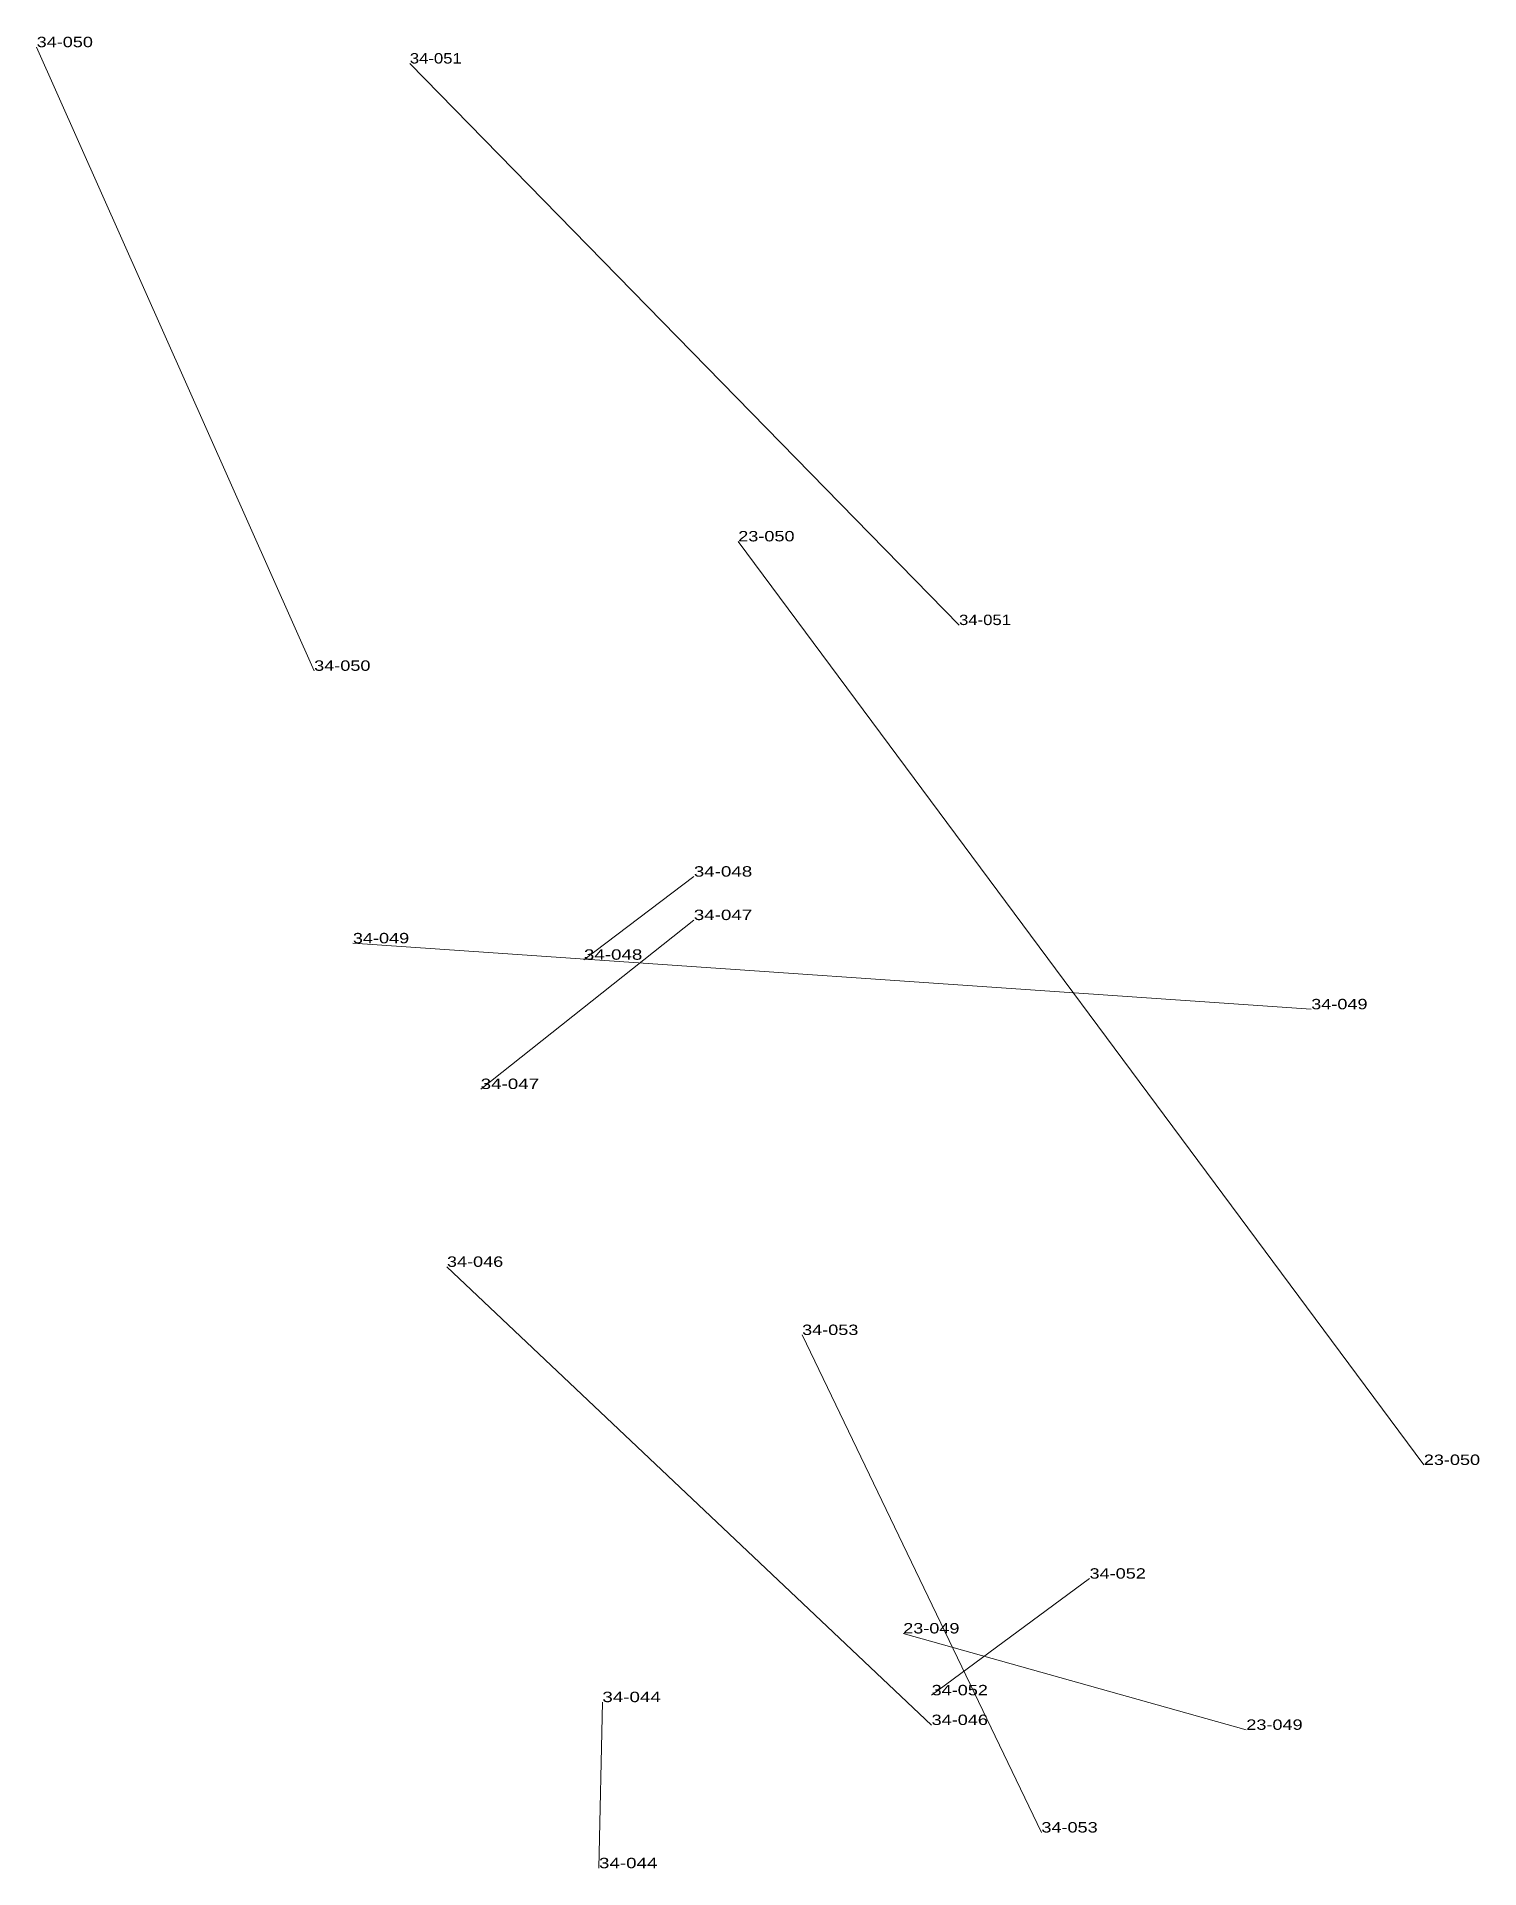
# Model space of a CAD drawing. Header units: metres. Extents: x 571156 to 607184, y 703608 to 727431.
# Drawn here: x 576720.5 to 576998, y 714867.9 to 715220.2 of the extents above; entities that cross this region are included whole.
import ezdxf

# ---------------------------------------------------------------- set-up
doc = ezdxf.new("R2010")
doc.units = ezdxf.units.M
doc.header["$LTSCALE"] = 0.8
doc.layers.add('60', color=7, linetype='Continuous', lineweight=13)
doc.layers.add('61', color=7, linetype='Continuous')

msp = doc.modelspace()

# ---------------------------------------------------------------- texts
at = {"layer": '60'}
for s, width, p in [('23-050', 1.3, (576855.47, 715123.14)), ('34-051', 1.2, (576897.95, 715107.04)), ('34-050', 1.3, (576773.89, 715098.24)), ('34-048', 1.35, (576846.92, 715058.65)), ('34-047', 1.35, (576846.92, 715050.29)), ('34-049', 1.3, (576965.7, 715033.13)), ('23-049', 1.3, (576887.2, 714913.05)), ('34-044', 1.35, (576829.33, 714899.84)), ('34-052', 1.3, (576892.67, 714901.16)), ('34-046', 1.3, (576892.67, 714895.44)), ('34-053', 1.3, (576913.79, 714874.76))]:
    msp.add_text(s, height=2, dxfattribs=dict(at, width=width)).set_placement(p)
at = {"layer": '61'}
for s, width, p in [('34-050', 1.3, (576720.5, 715218.21)), ('34-051', 1.2, (576792.29, 715215.07)), ('34-049', 1.3, (576781.34, 715045.82)), ('34-048', 1.35, (576825.78, 715042.66)), ('34-047', 1.35, (576805.92, 715017.79)), ('34-046', 1.3, (576799.43, 714983.58)), ('34-053', 1.3, (576867.75, 714970.47)), ('23-050', 1.3, (576987.35, 714945.47)), ('34-052', 1.3, (576923.05, 714923.6)), ('23-049', 1.3, (576953.21, 714894.51)), ('34-044', 1.35, (576828.68, 714867.89))]:
    msp.add_text(s, height=2, dxfattribs=dict(at, width=width)).set_placement(p)

# ---------------------------------------------------------------- linework, layer by layer
at = {"layer": '60'}
for p, q in [((576720.5, 715218.21), (576773.89, 715098.24)), ((576792.29, 715215.07), (576897.95, 715107.04)), ((576987.35, 714945.47), (576855.47, 715123.14)), ((576825.78, 715042.66), (576846.92, 715058.65)), ((576805.92, 715017.79), (576846.92, 715050.29)), ((576781.34, 715045.82), (576965.7, 715033.13)), ((576799.43, 714983.58), (576892.67, 714895.44)), ((576867.75, 714970.47), (576913.79, 714874.76)), ((576923.05, 714923.6), (576892.67, 714901.16)), ((576953.21, 714894.51), (576887.2, 714913.05)), ((576828.68, 714867.89), (576829.33, 714899.84))]:
    msp.add_line(p, q, dxfattribs=at)

msp.set_redraw_order([(e.dxf.handle, doc.entitydb.next_handle()) for e in msp.query("TEXT MTEXT ATTDEF DIMENSION ARC_DIMENSION")])  # texts and dimensions are drawn at this point

doc.saveas('drawing.dxf')
